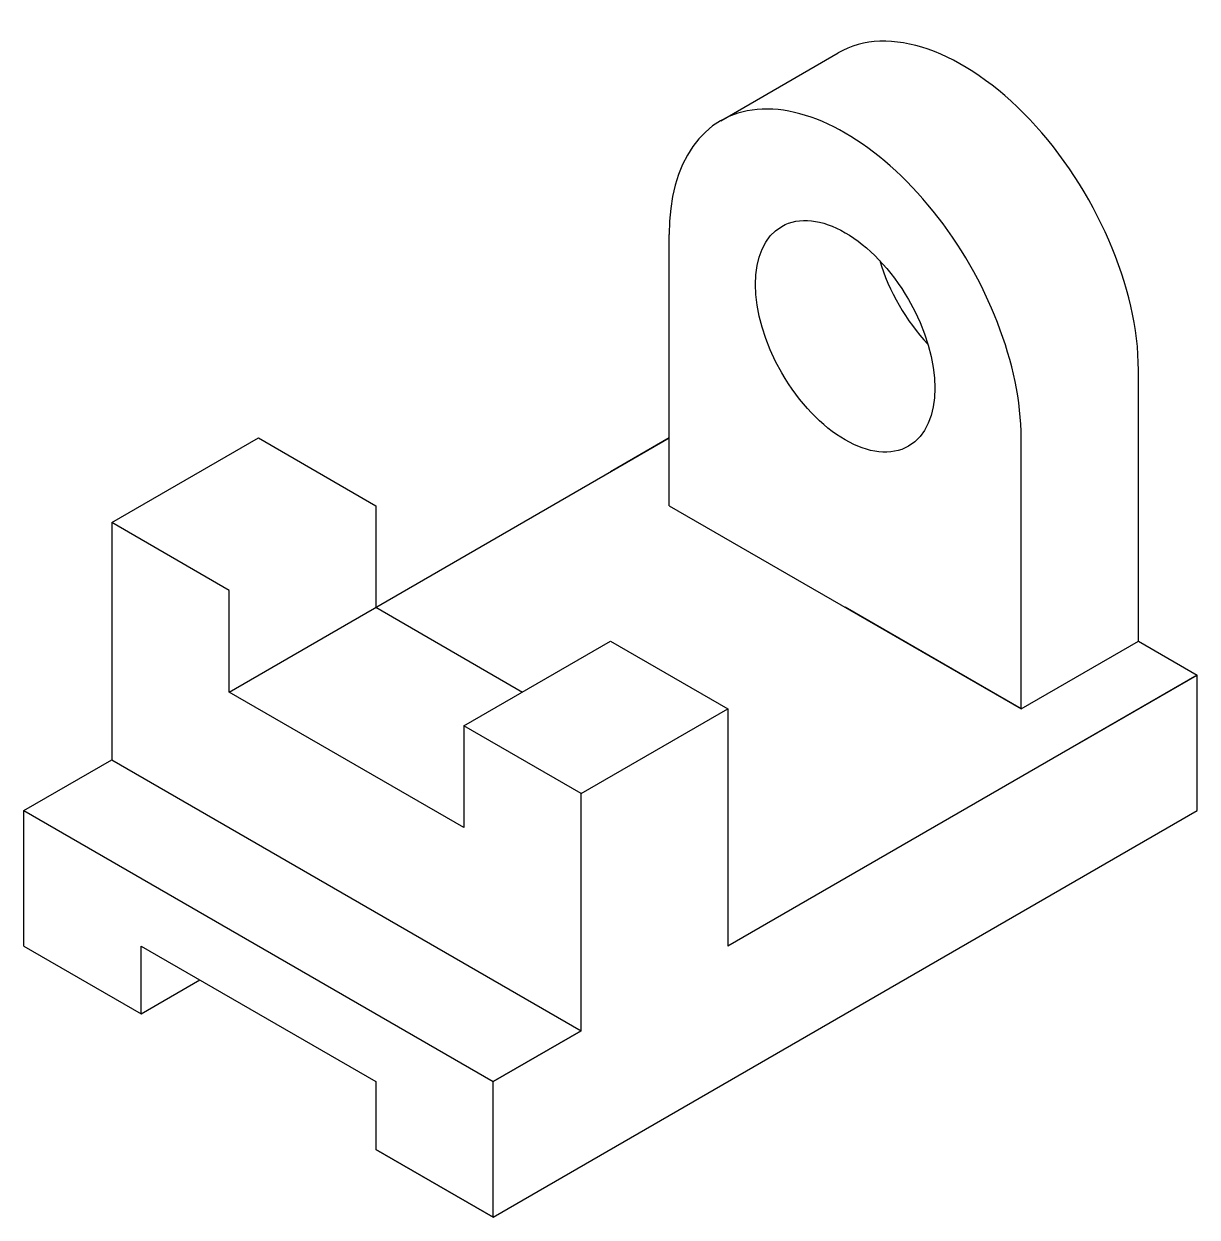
# Model space of a CAD drawing. Header units: millimetres. Extents: x 1548 to 4127, y 1955 to 3524.
# Drawn here: x 3953.8 to 4127, y 3348.3 to 3524.4 of the extents above; entities that cross this region are included whole.
import ezdxf

# ---------------------------------------------------------------- set-up
doc = ezdxf.new("R2010")
doc.units = ezdxf.units.MM
doc.header["$LTSCALE"] = 0.25

msp = doc.modelspace()

# ---------------------------------------------------------------- linework, layer by layer
for points in [[(4056.65, 3510.1), (4073.97, 3520.1)], [(4049.04, 3453.28), (4049.04, 3493.28)], [(4118.32, 3433.28), (4118.32, 3473.28)], [(3966.77, 3450.78), (3988.42, 3463.28), (4005.74, 3453.28), (4005.74, 3438.28)], [(3984.09, 3425.78), (4049.04, 3463.28)], [(4049.04, 3463.28), (4040.38, 3458.28)], [(4101, 3423.28), (4101, 3463.28)], [(4049.04, 3453.28), (4101, 3423.28)], [(4036.05, 3410.78), (4018.73, 3420.78), (4018.73, 3405.78), (3984.09, 3425.78), (3984.09, 3440.78), (3966.77, 3450.78), (3966.77, 3415.78)], [(4005.74, 3438.28), (4027.39, 3425.78)], [(4101, 3423.28), (4075.02, 3438.28)], [(4018.73, 3420.78), (4040.38, 3433.28), (4057.7, 3423.28)], [(4101, 3423.28), (4118.32, 3433.28)], [(4118.32, 3433.28), (4126.98, 3428.28)], [(4023.06, 3348.28), (4126.98, 3408.28), (4126.98, 3428.28), (4057.7, 3388.28)], [(4109.66, 3418.28), (4126.98, 3428.28)], [(4036.05, 3375.78), (4023.06, 3368.28), (4036.05, 3375.78), (4036.05, 3410.78), (4057.7, 3423.28), (4057.7, 3388.28)], [(3953.78, 3408.28), (3966.77, 3415.78)], [(3966.77, 3415.78), (4036.05, 3375.78)], [(3953.78, 3388.28), (3953.78, 3408.28)], [(3953.78, 3408.28), (4023.06, 3368.28)], [(3953.78, 3388.28), (3971.1, 3378.28)], [(3953.78, 3388.28), (3971.1, 3378.28)], [(3971.1, 3378.28), (3971.1, 3388.28), (4005.74, 3368.28), (4005.74, 3358.28)], [(3971.1, 3378.28), (3979.76, 3383.28)], [(4023.06, 3348.28), (4023.06, 3368.28)]]:
    msp.add_lwpolyline(points)
msp.add_lwpolyline([(4005.74, 3358.28), (4023.06, 3348.28)], close=True)
for centre, major_axis, start_param, end_param in [((4092.34, 3488.28), (18.37, -31.82), 7.068583, 9.424778), ((4075.02, 3478.28), (18.37, -31.82), 7.068583, 10.210176), ((4092.34, 3488.28), (9.36, -16.22), 4.322333, 5.102445)]:
    msp.add_ellipse(centre, major_axis=major_axis, ratio=0.57735, start_param=start_param, end_param=end_param)
msp.add_ellipse((4075.02, 3478.28), major_axis=(9.36, -16.22), ratio=0.57735)

doc.saveas('drawing.dxf')
